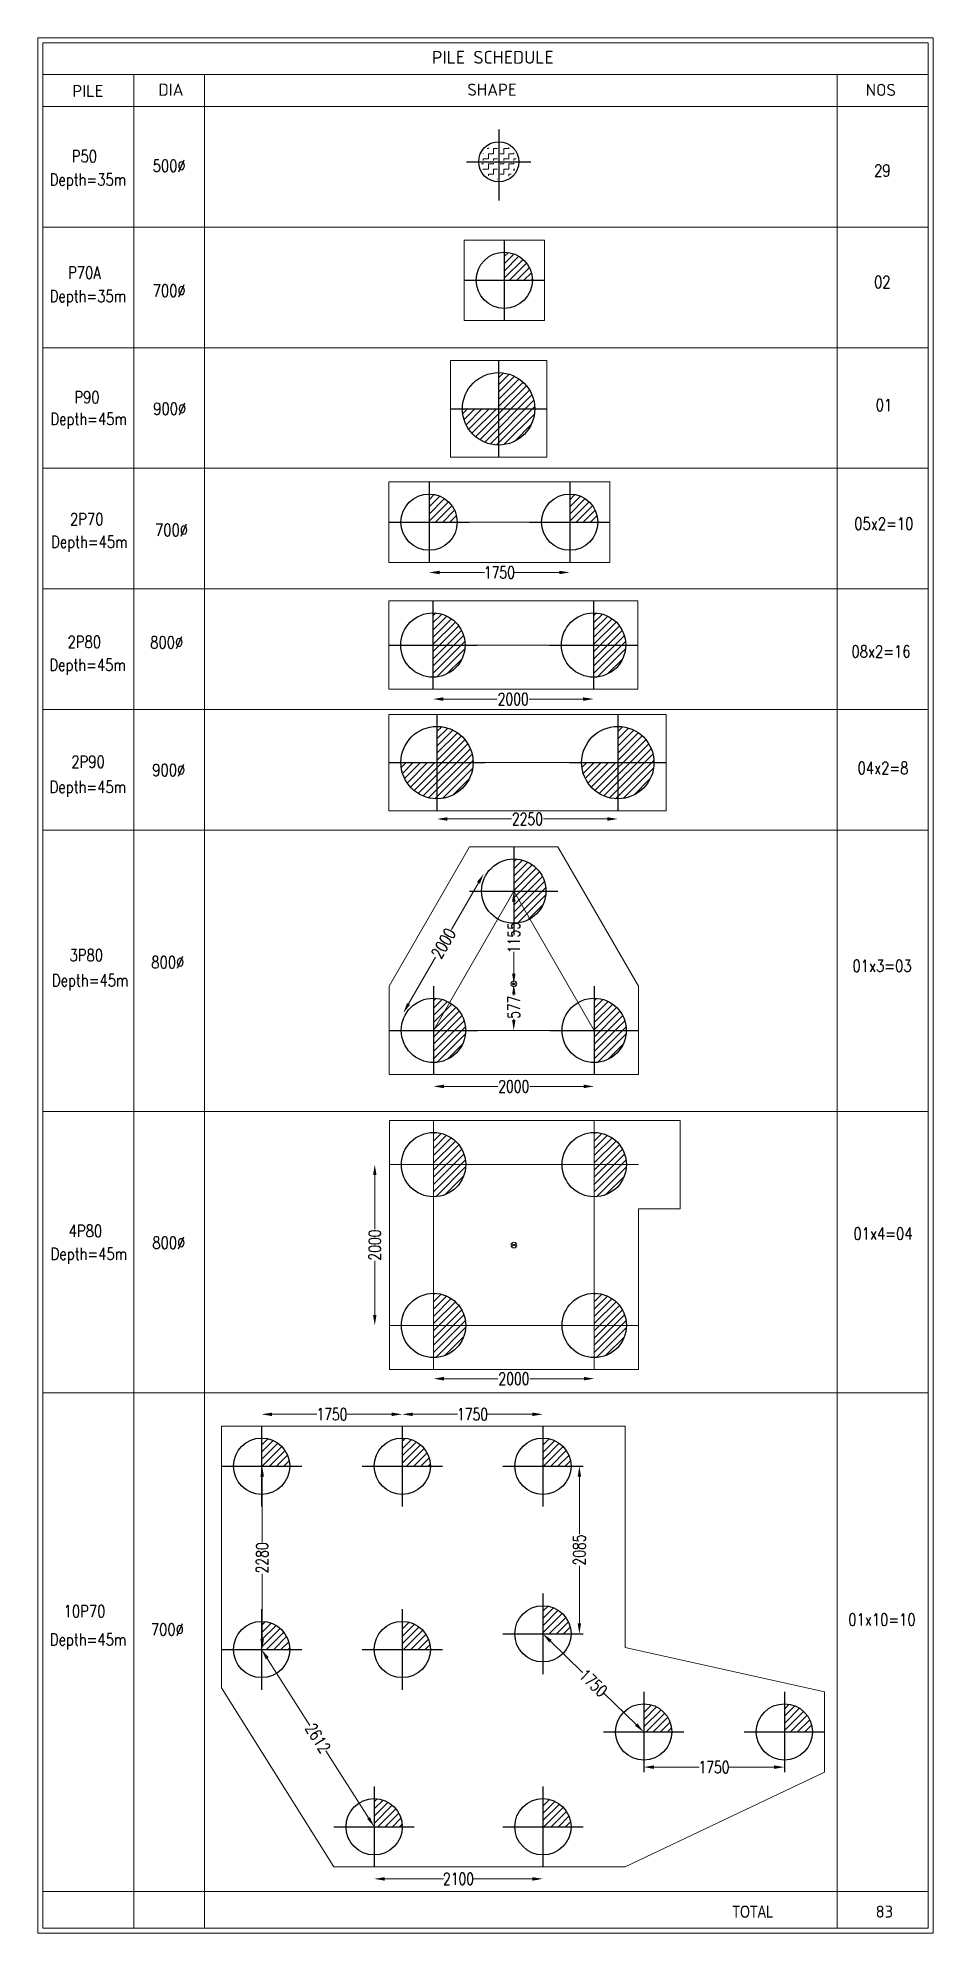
# Model space of a CAD drawing. Header units: millimetres. Extents: x -545754 to 527377, y 134623 to 1871324.
# Drawn here: x 516237 to 527377, y 193131 to 216706 of the extents above; entities that cross this region are included whole.
import ezdxf

# ---------------------------------------------------------------- set-up
doc = ezdxf.new("R2010")
doc.units = ezdxf.units.MM
doc.header["$PDMODE"] = 35
doc.layers.get('Defpoints').update_dxf_attribs({"color": 252})
for name, color, linetype, lineweight in [('Geo pile', 2, 'Continuous', 30), ('Geo pile c-c L', 154, 'Continuous', 0), ('Geo Pile Hatch', 54, 'Continuous', 13), ('Geo Pilecap-L', 154, 'Continuous', 0), ('Geo-pile', 2, 'Continuous', 30), ('Geo-Pile Hatch', 54, 'Continuous', 13), ('Geo-Section Line', 84, 'Continuous', 13)]:
    doc.layers.add(name, color=color, linetype=linetype, lineweight=lineweight)
doc.layers.add('Geo Pile Txt', color=7, linetype='Continuous')
doc.styles.add('AA-02 simplex', font='simplex.shx', dxfattribs={"width": 0.8})
doc.styles.add('Geo T Arial', font='arial.ttf', dxfattribs={"width": 0.75})
doc.styles.add('Geo T TIMES NEW ROMAN', font='times.ttf')
doc.styles.add('ISCOPEUR', font='isocpeur.ttf')
doc.styles.add('simplex', font='simplex.shx', dxfattribs={"width": 0.75})
doc.dimstyles.new('Geo1-50 @ BEAM-NAME', dxfattribs={"dimtxt": 150, "dimasz": 130, "dimexe": 0.11, "dimexo": 0.2, "dimgap": 0.1, "dimtad": 0, "dimdec": 0, "dimdsep": 46, "dimtxsty": 'simplex', "dimcen": 5, "dimdle": 11, "dimse1": 1, "dimse2": 1, "dimclrd": 256, "dimclre": 251, "dimclrt": 7, "dimadec": 0, "dimazin": 0, "dimtfac": 1, "dimtdec": 0, "dimtmove": 0, "dimatfit": 3, "dimfxl": 1, "dimlwd": 15, "dimlwe": 9, "dimarcsym": 0})
pattern_1 = [(45, (-164380.98, 30009.62), (-44.90128, 44.90128), [])]
pattern_2 = [(0, (0, 0), (63.5, 63.5), [63.5, -63.5]), (90, (63.5, 0), (-63.5, 63.5), [63.5, -63.5])]

msp = doc.modelspace()

# ---------------------------------------------------------------- texts
at = {"layer": 'Geo-Section Line', "color": 7, "ltscale": 30, "attachment_point": 5}
for s, insert, char_height, width, style in [('{\\C7;PILE SCHEDULE}', (521898.2, 216464.8), 160, 1713.028, 'ISCOPEUR'), ('{\\C7;PILE}', (516859, 216046.3), 150, 1016.378, 'ISCOPEUR'), ('{\\C7;DIA}', (517892.8, 216061.8), 150, 1016.378, 'ISCOPEUR'), ('{\\C7;SHAPE}', (521887.9, 216061.8), 150, 1016.378, 'ISCOPEUR'), ('{\\C7;NOS}', (526726.8, 216059.4), 150, 1016.378, 'ISCOPEUR'), ('{\\C7;P50}', (516815.7, 215234.1), 150, 1016.378, 'AA-02 simplex'), ('Depth=35m', (516859.6, 214918.3), 150, 1556.954, 'AA-02 simplex'), ('{\\C7;500%%C}', (517871, 215115.3), 150, 1016.378, 'AA-02 simplex'), ('29', (526745.4, 215055.4), 150, 1016.378, 'AA-02 simplex'), ('P70A', (516815.7, 213785.5), 150, 1016.378, 'AA-02 simplex'), ('700%%C', (517871, 213562.2), 150, 1016.378, 'AA-02 simplex'), ('02', (526745.4, 213669.4), 150, 1016.378, 'AA-02 simplex'), ('Depth=35m', (516859.6, 213469.7), 150, 1556.954, 'AA-02 simplex'), ('P90', (516848.1, 212235.9), 150, 1016.378, 'AA-02 simplex'), ('01', (526765.9, 212138.9), 150, 1016.378, 'AA-02 simplex'), ('Depth=45m', (516868.8, 211941.3), 150, 1556.954, 'AA-02 simplex'), ('900%%C', (517877.4, 212093.3), 150, 1016.378, 'AA-02 simplex'), ('2P70', (516845, 210719.4), 150, 1016.378, 'AA-02 simplex'), ('700%%C', (517900.4, 210584.6), 150, 1016.378, 'AA-02 simplex'), ('05x2=10', (526764, 210663.5), 150, 1016.378, 'AA-02 simplex'), ('Depth=45m', (516877, 210412.9), 150, 1556.954, 'AA-02 simplex'), ('2P80', (516815.2, 209192.5), 150, 1016.378, 'AA-02 simplex'), ('800%%C', (517840, 209186.2), 150, 1016.378, 'AA-02 simplex'), ('08x2=16', (526728.8, 209073.3), 150, 1016.378, 'AA-02 simplex'), ('Depth=45m', (516855.6, 208883.2), 150, 1556.954, 'AA-02 simplex'), ('2P90', (516861.3, 207701.8), 150, 1016.378, 'AA-02 simplex'), ('04x2=8', (526753.6, 207624.2), 150, 1016.378, 'AA-02 simplex'), ('Depth=45m', (516858.9, 207363.7), 150, 1556.954, 'AA-02 simplex'), ('900%%C', (517865.8, 207598.8), 150, 1016.378, 'AA-02 simplex'), ('3P80', (516839.3, 205296), 150, 1016.378, 'AA-02 simplex'), ('800%%C', (517853.8, 205208.2), 150, 1016.378, 'AA-02 simplex'), ('01x3=03', (526742.1, 205163.5), 150, 1016.378, 'AA-02 simplex'), ('Depth=45m', (516887.4, 204958.3), 150, 1556.954, 'AA-02 simplex'), ('4P80', (516828.9, 201865.4), 150, 1016.378, 'AA-02 simplex'), ('01x4=04', (526754.1, 201832.2), 150, 1016.378, 'AA-02 simplex'), ('Depth=45m', (516871.5, 201556.4), 150, 1556.954, 'AA-02 simplex'), ('800%%C', (517866.6, 201719.3), 150, 1016.378, 'AA-02 simplex'), ('10P70', (516817.2, 197134.8), 150, 1016.378, 'AA-02 simplex'), ('01x10=10', (526740.9, 197031.3), 150, 1016.378, 'AA-02 simplex'), ('Depth=45m', (516862, 196759), 150, 1556.954, 'AA-02 simplex'), ('700%%C', (517848, 196908), 150, 1016.378, 'AA-02 simplex'), ('83', (526770.7, 193398.5), 150, 1016.378, 'ISCOPEUR')]:
    msp.add_mtext(s, dxfattribs=dict(at, insert=insert, char_height=char_height, width=width, style=style))
at = {"layer": 'Geo-Section Line', "ltscale": 30, "insert": (525132.5, 193396.5), "char_height": 150, "width": 7605.469, "attachment_point": 5, "style": 'Geo T Arial'}
msp.add_mtext('{\\C7;TOTAL}', dxfattribs=at)

# ---------------------------------------------------------------- blocks, each defined once
blk = doc.blocks.new('A$C57e47940')
at = {"layer": 'Geo Pile Hatch'}
h = blk.add_hatch(dxfattribs=at)
h.set_pattern_fill('ANSI31', color=256, scale=20)
h.set_pattern_definition([(45, (-164380.98, 30009.62), (-44.90128, 44.90128), [])])
edge = h.paths.add_edge_path()
edge.add_arc((0, 0), 350, 0, 90)
edge.add_line((0, 350), (0, 0))
edge.add_line((0, 0), (350, 0))
at = {"layer": 'Geo pile'}
for p, q in [((0, 500), (0, -500)), ((-500, 0), (500, 0))]:
    blk.add_line(p, q, dxfattribs=at)
blk.add_circle((0, 0), 350, dxfattribs=at)
blk = doc.blocks.new('A$Ca9c2b0f5')
at = {"layer": 'Geo pile c-c L'}
blk.add_lwpolyline([(5025, -2755), (5025, 0), (0, 0), (0, -3255), (1400, -5485), (5025, -5485), (7505, -4305), (7505, -3305)], close=True, dxfattribs=at)
for p in [(500, -500), (2250, -500), (4000, -500), (4000, -2585), (500, -2780), (2250, -2780), (5255, -3805), (7005, -3805), (1900, -4985), (4000, -4985)]:
    blk.add_blockref('A$C57e47940', p)
blk = doc.blocks.new('*D268')
at = {"linetype": 'Continuous', "lineweight": 15, "transparency": 16777216}
for p, q in [((519151, 199585), (519709, 199585)), ((520641, 199585), (520084, 199585))]:
    blk.add_line(p, q, dxfattribs=at)
at = {"transparency": 16777216}
for points in [[(519151, 199606), (519151, 199563), (519021, 199585)], [(520641, 199606), (520641, 199563), (520771, 199585)]]:
    blk.add_solid(points, dxfattribs=at)
at = {"layer": 'Defpoints', "color": 0, "transparency": 16777216}
for p in [(520771, 199585), (519021, 199439), (520771, 199439)]:
    blk.add_point(p, dxfattribs=at)
at = {"color": 7, "transparency": 16777216, "insert": (519896, 199585), "char_height": 150, "attachment_point": 5, "style": 'simplex'}
blk.add_mtext('1750', dxfattribs=at)
blk = doc.blocks.new('*D269')
at = {"linetype": 'Continuous', "lineweight": 15, "transparency": 16777216}
for p, q in [((520901, 199585), (521459, 199585)), ((522391, 199585), (521834, 199585))]:
    blk.add_line(p, q, dxfattribs=at)
at = {"transparency": 16777216}
for points in [[(520901, 199606), (520901, 199563), (520771, 199585)], [(522391, 199606), (522391, 199563), (522521, 199585)]]:
    blk.add_solid(points, dxfattribs=at)
at = {"layer": 'Defpoints', "color": 0, "transparency": 16777216}
for p in [(522521, 199585), (520771, 199439), (522521, 199439)]:
    blk.add_point(p, dxfattribs=at)
at = {"color": 7, "transparency": 16777216, "insert": (521646, 199585), "char_height": 150, "attachment_point": 5, "style": 'simplex'}
blk.add_mtext('1750', dxfattribs=at)
blk = doc.blocks.new('*D265')
at = {"linetype": 'Continuous', "lineweight": 15, "transparency": 16777216}
for p, q in [((519028, 198809), (519028, 197997)), ((519028, 196789), (519028, 197601))]:
    blk.add_line(p, q, dxfattribs=at)
at = {"transparency": 16777216}
for points in [[(519006, 198809), (519050, 198809), (519028, 198939)], [(519006, 196789), (519050, 196789), (519028, 196659)]]:
    blk.add_solid(points, dxfattribs=at)
at = {"layer": 'Defpoints', "color": 0, "transparency": 16777216}
for p in [(519252, 198939), (519028, 196659), (519252, 196659)]:
    blk.add_point(p, dxfattribs=at)
at = {"color": 7, "transparency": 16777216, "insert": (519028, 197799), "char_height": 150, "attachment_point": 5, "rotation": 90, "style": 'simplex'}
blk.add_mtext('2280', dxfattribs=at)
blk = doc.blocks.new('*D270')
at = {"linetype": 'Continuous', "lineweight": 15, "transparency": 16777216}
for p, q in [((519091, 196549), (519621, 195715)), ((520352, 194564), (519822, 195398))]:
    blk.add_line(p, q, dxfattribs=at)
at = {"transparency": 16777216}
for points in [[(519109, 196561), (519073, 196538), (519021, 196659)], [(520370, 194575), (520334, 194552), (520422, 194454)]]:
    blk.add_solid(points, dxfattribs=at)
at = {"layer": 'Defpoints', "color": 0, "transparency": 16777216}
for p in [(519021, 196659), (520422, 194454), (520422, 194454)]:
    blk.add_point(p, dxfattribs=at)
at = {"color": 7, "transparency": 16777216, "insert": (519721, 195557), "char_height": 150, "attachment_point": 5, "rotation": 302.4202, "style": 'simplex'}
blk.add_mtext('2612', dxfattribs=at)
blk = doc.blocks.new('*D271')
at = {"linetype": 'Continuous', "lineweight": 15, "transparency": 16777216}
for p, q in [((520552, 193806), (521284, 193806)), ((522391, 193806), (521659, 193806))]:
    blk.add_line(p, q, dxfattribs=at)
at = {"transparency": 16777216}
for points in [[(520552, 193827), (520552, 193784), (520422, 193806)], [(522391, 193827), (522391, 193784), (522521, 193806)]]:
    blk.add_solid(points, dxfattribs=at)
at = {"layer": 'Defpoints', "color": 0, "transparency": 16777216}
for p in [(520422, 193954), (522521, 193954), (522521, 193806)]:
    blk.add_point(p, dxfattribs=at)
at = {"color": 7, "transparency": 16777216, "insert": (521471, 193806), "char_height": 150, "attachment_point": 5, "style": 'simplex'}
blk.add_mtext('2100', dxfattribs=at)
blk = doc.blocks.new('*D272')
at = {"linetype": 'Continuous', "lineweight": 15, "transparency": 16777216}
for p, q in [((522614, 196763), (523014, 196375)), ((523683, 195725), (523283, 196113))]:
    blk.add_line(p, q, dxfattribs=at)
at = {"transparency": 16777216}
for points in [[(522630, 196779), (522599, 196748), (522521, 196854)], [(523698, 195740), (523668, 195709), (523776, 195634)]]:
    blk.add_solid(points, dxfattribs=at)
at = {"layer": 'Defpoints', "color": 0, "transparency": 16777216}
for p in [(522521, 196854), (522521, 196854), (523776, 195634)]:
    blk.add_point(p, dxfattribs=at)
at = {"color": 7, "transparency": 16777216, "insert": (523149, 196244), "char_height": 150, "attachment_point": 5, "rotation": 315.8102, "style": 'simplex'}
blk.add_mtext('1750', dxfattribs=at)
blk = doc.blocks.new('*D266')
at = {"linetype": 'Continuous', "lineweight": 15, "transparency": 16777216}
for p, q in [((523906, 195196), (524464, 195196)), ((525396, 195196), (524839, 195196))]:
    blk.add_line(p, q, dxfattribs=at)
at = {"transparency": 16777216}
for points in [[(523906, 195218), (523906, 195174), (523776, 195196)], [(525396, 195218), (525396, 195174), (525526, 195196)]]:
    blk.add_solid(points, dxfattribs=at)
at = {"layer": 'Defpoints', "color": 0, "transparency": 16777216}
for p in [(523776, 195196), (525526, 195196), (525526, 195196)]:
    blk.add_point(p, dxfattribs=at)
at = {"color": 7, "transparency": 16777216, "insert": (524651, 195196), "char_height": 150, "attachment_point": 5, "style": 'simplex'}
blk.add_mtext('1750', dxfattribs=at)
blk = doc.blocks.new('*D267')
at = {"linetype": 'Continuous', "lineweight": 15, "transparency": 16777216}
for p, q in [((522975, 198809), (522975, 198095)), ((522975, 196984), (522975, 197698))]:
    blk.add_line(p, q, dxfattribs=at)
at = {"transparency": 16777216}
for points in [[(522954, 198809), (522997, 198809), (522975, 198939)], [(522954, 196984), (522997, 196984), (522975, 196854)]]:
    blk.add_solid(points, dxfattribs=at)
at = {"layer": 'Defpoints', "color": 0, "transparency": 16777216}
for p in [(522975, 198939), (522975, 196854), (522975, 196854)]:
    blk.add_point(p, dxfattribs=at)
at = {"color": 7, "transparency": 16777216, "insert": (522975, 197897), "char_height": 150, "attachment_point": 5, "rotation": 90, "style": 'simplex'}
blk.add_mtext('2085', dxfattribs=at)
blk = doc.blocks.new('*D273')
at = {"linetype": 'Continuous', "lineweight": 15, "transparency": 16777216}
for p, q in [((520429, 202560), (520429, 201889)), ((520429, 200820), (520429, 201492))]:
    blk.add_line(p, q, dxfattribs=at)
at = {"transparency": 16777216}
for points in [[(520408, 202560), (520451, 202560), (520429, 202690)], [(520408, 200820), (520451, 200820), (520429, 200690)]]:
    blk.add_solid(points, dxfattribs=at)
at = {"layer": 'Defpoints', "color": 0, "transparency": 16777216}
for p in [(520611, 202690), (520429, 200690), (520611, 200690)]:
    blk.add_point(p, dxfattribs=at)
at = {"color": 7, "transparency": 16777216, "insert": (520429, 201690), "char_height": 150, "attachment_point": 5, "rotation": 90, "style": 'simplex'}
blk.add_mtext('2000', dxfattribs=at)
blk = doc.blocks.new('*D274')
at = {"linetype": 'Continuous', "lineweight": 15, "transparency": 16777216}
for p, q in [((521291, 200028), (521962, 200028)), ((523031, 200028), (522359, 200028))]:
    blk.add_line(p, q, dxfattribs=at)
at = {"transparency": 16777216}
for points in [[(521291, 200050), (521291, 200006), (521161, 200028)], [(523031, 200050), (523031, 200006), (523161, 200028)]]:
    blk.add_solid(points, dxfattribs=at)
at = {"layer": 'Defpoints', "color": 0, "transparency": 16777216}
for p in [(521161, 200140), (523161, 200140), (523161, 200028)]:
    blk.add_point(p, dxfattribs=at)
at = {"color": 7, "transparency": 16777216, "insert": (522161, 200028), "char_height": 150, "attachment_point": 5, "style": 'simplex'}
blk.add_mtext('2000', dxfattribs=at)
blk = doc.blocks.new('4P801')
at = {"layer": 'Geo Pile Hatch'}
h = blk.add_hatch(dxfattribs=at)
h.set_pattern_fill('ANSI31', color=256, scale=20)
h.set_pattern_definition([(45, (-165380.98, 31009.62), (-44.90128, 44.90128), [])])
h.paths.add_polyline_path([(-1000, 1400), (-1000, 1000), (-600, 1000, 0.414214)])
h.paths.add_polyline_path([(-600, 1000), (-1000, 1000), (-1000, 600, 0.414214)])
h = blk.add_hatch(dxfattribs=at)
h.set_pattern_fill('ANSI31', color=256, scale=20)
h.set_pattern_definition([(45, (-163380.98, 31009.62), (-44.90128, 44.90128), [])])
h.paths.add_polyline_path([(1000, 1400), (1000, 1000), (1400, 1000, 0.414214)])
h.paths.add_polyline_path([(1400, 1000), (1000, 1000), (1000, 600, 0.414214)])
h = blk.add_hatch(dxfattribs=at)
h.set_pattern_fill('ANSI31', color=256, scale=20)
h.set_pattern_definition([(45, (-165380.98, 29009.62), (-44.90128, 44.90128), [])])
h.paths.add_polyline_path([(-1000, -600), (-1000, -1000), (-600, -1000, 0.414214)])
h.paths.add_polyline_path([(-600, -1000), (-1000, -1000), (-1000, -1400, 0.414214)])
h = blk.add_hatch(dxfattribs=at)
h.set_pattern_fill('ANSI31', color=256, scale=20)
h.set_pattern_definition([(45, (-163380.98, 29009.62), (-44.90128, 44.90128), [])])
h.paths.add_polyline_path([(1000, -600), (1000, -1000), (1400, -1000, 0.414214)])
h.paths.add_polyline_path([(1400, -1000), (1000, -1000), (1000, -1400, 0.414214)])
at = {"layer": 'Geo pile', "color": 250, "lineweight": 0, "ltscale": 25}
for p, q in [((-31, -18), (31, 18)), ((31, -18), (-31, 18))]:
    blk.add_line(p, q, dxfattribs=at)
at = {"layer": 'Geo pile'}
for centre in [(-1000, 1000), (1000, 1000), (-1000, -1000), (1000, -1000)]:
    blk.add_circle(centre, 400, dxfattribs=at)
at = {"layer": 'Geo pile', "color": 250, "lineweight": 0, "ltscale": 25}
blk.add_circle((0, 0), 35.8, dxfattribs=at)
at = {"layer": 'Geo Pile Hatch'}
for p, q in [((-1000, 1550), (-1000, 450)), ((1000, 1550), (1000, 450)), ((-1550, 1000), (-450, 1000)), ((450, 1000), (1550, 1000)), ((-1000, -450), (-1000, -1550)), ((1000, -450), (1000, -1550)), ((-1550, -1000), (-450, -1000)), ((450, -1000), (1550, -1000))]:
    blk.add_line(p, q, dxfattribs=at)
blk.add_lwpolyline([(-1000, -1000), (-1000, 1000), (1000, 1000), (1000, -1000), (-1000, -1000)], dxfattribs=at)
at = {"layer": 'Geo Pilecap-L', "ltscale": 25}
blk.add_lwpolyline([(1550, 450), (2070, 450), (2070, 1550), (1400, 1550), (-1550, 1550), (-1550, -1550), (1550, -1550)], close=True, dxfattribs=at)
at = {"layer": 'Geo Pile Txt', "color": 7, "style": 'Geo T TIMES NEW ROMAN'}
blk.add_attdef('4P80', (1728, -1450), '', height=250, dxfattribs=at)
blk = doc.blocks.new('*U201')
at = {"layer": 'Geo Pile Hatch'}
h = blk.add_hatch(dxfattribs=at)
h.set_pattern_fill('ANSI31', color=256, scale=20)
h.set_pattern_definition([(45, (-164380.98, 31164.32), (-44.90128, 44.90128), [])])
h.paths.add_polyline_path([(0, 1555), (0, 1155), (400, 1155, 0.414214)])
h.paths.add_polyline_path([(400, 1155), (0, 1155), (0, 755, 0.414214)])
h = blk.add_hatch(dxfattribs=at)
h.set_pattern_fill('ANSI31', color=256, scale=20)
h.set_pattern_definition([(45, (-165380.98, 29432.27), (-44.90128, 44.90128), [])])
h.paths.add_polyline_path([(-1000, -177), (-1000, -577), (-600, -577, 0.414214)])
h.paths.add_polyline_path([(-600, -577), (-1000, -577), (-1000, -977, 0.414214)])
h = blk.add_hatch(dxfattribs=at)
h.set_pattern_fill('ANSI31', color=256, scale=20)
h.set_pattern_definition([(45, (-163380.98, 29432.27), (-44.90128, 44.90128), [])])
h.paths.add_polyline_path([(1000, -177), (1000, -577), (1400, -577, 0.414214)])
h.paths.add_polyline_path([(1400, -577), (1000, -577), (1000, -977, 0.414214)])
at = {"layer": 'Geo pile'}
for p, q in [((0, 1705), (0, 605)), ((-550, 1155), (550, 1155)), ((-1000, -27), (-1000, -1127)), ((1000, -27), (1000, -1127)), ((-1550, -577), (-450, -577)), ((450, -577), (1550, -577))]:
    blk.add_line(p, q, dxfattribs=at)
at = {"layer": 'Geo pile', "color": 250, "lineweight": 0, "ltscale": 25}
for p, q in [((-31, -18), (31, 18)), ((31, -18), (-31, 18))]:
    blk.add_line(p, q, dxfattribs=at)
at = {"layer": 'Geo pile'}
for centre in [(0, 1155), (-1000, -577), (1000, -577)]:
    blk.add_circle(centre, 400, dxfattribs=at)
at = {"layer": 'Geo pile', "color": 250, "lineweight": 0, "ltscale": 25}
blk.add_circle((0, 0), 35.8, dxfattribs=at)
at = {"layer": 'Geo pile c-c L'}
blk.add_lwpolyline([(-1000, -577), (0, 1155), (1000, -577), (-1000, -577)], dxfattribs=at)
at = {"layer": 'Geo Pilecap-L', "ltscale": 25}
blk.add_lwpolyline([(1550, -27), (550, 1705), (-550, 1705), (-1550, -27), (-1550, -1127), (1550, -1127)], close=True, dxfattribs=at)
at = {"layer": 'Geo Pile Txt', "color": 7, "style": 'Geo T TIMES NEW ROMAN'}
blk.add_attdef('3P80', (1728, -1490), '', height=250, dxfattribs=at)
blk = doc.blocks.new('*D275')
at = {"linetype": 'Continuous', "lineweight": 15, "transparency": 16777216}
for p, q in [((521720, 206196), (521384, 205615)), ((520850, 204690), (521185, 205271))]:
    blk.add_line(p, q, dxfattribs=at)
at = {"transparency": 16777216}
for points in [[(521701, 206207), (521738, 206186), (521785, 206309)], [(520831, 204700), (520868, 204679), (520785, 204577)]]:
    blk.add_solid(points, dxfattribs=at)
at = {"layer": 'Defpoints', "color": 0, "transparency": 16777216}
for p in [(522159, 206093), (520785, 204577), (521159, 204361)]:
    blk.add_point(p, dxfattribs=at)
at = {"color": 7, "transparency": 16777216, "insert": (521285, 205443), "char_height": 150, "attachment_point": 5, "rotation": 60, "style": 'simplex'}
blk.add_mtext('2000', dxfattribs=at)
blk = doc.blocks.new('*D276')
at = {"linetype": 'Continuous', "lineweight": 15, "transparency": 16777216}
for p, q in [((521289, 203664), (521961, 203664)), ((523029, 203664), (522358, 203664))]:
    blk.add_line(p, q, dxfattribs=at)
at = {"transparency": 16777216}
for points in [[(521289, 203685), (521289, 203642), (521159, 203664)], [(523029, 203685), (523029, 203642), (523159, 203664)]]:
    blk.add_solid(points, dxfattribs=at)
at = {"layer": 'Defpoints', "color": 0, "transparency": 16777216}
for p in [(521159, 203936), (523159, 203936), (523159, 203664)]:
    blk.add_point(p, dxfattribs=at)
at = {"color": 7, "transparency": 16777216, "insert": (522159, 203664), "char_height": 150, "attachment_point": 5, "style": 'simplex'}
blk.add_mtext('2000', dxfattribs=at)
blk = doc.blocks.new('*D277')
at = {"linetype": 'Continuous', "lineweight": 15, "transparency": 16777216}
for p, q in [((522159, 204808), (522159, 204794)), ((522159, 204491), (522159, 204504))]:
    blk.add_line(p, q, dxfattribs=at)
at = {"transparency": 16777216}
for points in [[(522138, 204808), (522181, 204808), (522159, 204938)], [(522138, 204491), (522181, 204491), (522159, 204361)]]:
    blk.add_solid(points, dxfattribs=at)
at = {"layer": 'Defpoints', "color": 0, "transparency": 16777216}
for p in [(522159, 204938), (522159, 204361), (522159, 204361)]:
    blk.add_point(p, dxfattribs=at)
at = {"color": 7, "transparency": 16777216, "insert": (522159, 204649), "char_height": 150, "attachment_point": 5, "rotation": 90, "style": 'simplex'}
blk.add_mtext('577', dxfattribs=at)
blk = doc.blocks.new('*D278')
at = {"linetype": 'Continuous', "lineweight": 15, "transparency": 16777216}
for p, q in [((522159, 205963), (522159, 205692)), ((522159, 205068), (522159, 205338))]:
    blk.add_line(p, q, dxfattribs=at)
at = {"transparency": 16777216}
for points in [[(522138, 205963), (522181, 205963), (522159, 206093)], [(522138, 205068), (522181, 205068), (522159, 204938)]]:
    blk.add_solid(points, dxfattribs=at)
at = {"layer": 'Defpoints', "color": 0, "transparency": 16777216}
for p in [(522159, 206093), (522159, 206093), (522159, 204938)]:
    blk.add_point(p, dxfattribs=at)
at = {"color": 7, "transparency": 16777216, "insert": (522159, 205515), "char_height": 150, "attachment_point": 5, "rotation": 90, "style": 'simplex'}
blk.add_mtext('1155', dxfattribs=at)
blk = doc.blocks.new('*U54')
at = {"layer": 'Geo Pile Hatch'}
h = blk.add_hatch(dxfattribs=at)
h.set_pattern_fill('ANSI31', color=256, scale=20)
h.set_pattern_definition([(45, (-165505.98, 30009.62), (-44.90128, 44.90128), [])])
edge = h.paths.add_edge_path()
edge.add_line((-1125, 450), (-1125, 0))
edge.add_line((-1125, 0), (-675, 0))
edge.add_arc((-1125, 0), 450, 0, 90)
edge = h.paths.add_edge_path()
edge.add_line((-675, 0), (-1125, 0))
edge.add_line((-1125, 0), (-1575, 0))
edge.add_arc((-1125, 0), 450, 180, 270)
edge.add_arc((-1126, 1), 451, 270.1029, 359.8971)
h = blk.add_hatch(dxfattribs=at)
h.set_pattern_fill('ANSI31', color=256, scale=20)
h.set_pattern_definition([(45, (-163255.98, 30009.62), (-44.90128, 44.90128), [])])
edge = h.paths.add_edge_path()
edge.add_line((1125, 450), (1125, 0))
edge.add_line((1125, 0), (1575, 0))
edge.add_arc((1125, 0), 450, 0, 90)
edge = h.paths.add_edge_path()
edge.add_line((1575, 0), (1125, 0))
edge.add_line((1125, 0), (675, 0))
edge.add_arc((1125, 0), 450, 180, 270)
edge.add_arc((1124, 1), 451, 270.1029, 359.8971)
at = {"layer": 'Geo pile'}
for p, q in [((-1125, 600), (-1125, -600)), ((1125, 600), (1125, -600)), ((-1725, 0), (-525, 0)), ((525, 0), (1725, 0))]:
    blk.add_line(p, q, dxfattribs=at)
for centre in [(-1125, 0), (1125, 0)]:
    blk.add_circle(centre, 450, dxfattribs=at)
at = {"layer": 'Geo pile c-c L'}
blk.add_line((-1125, 0), (1125, 0), dxfattribs=at)
at = {"layer": 'Geo Pilecap-L', "ltscale": 25}
blk.add_lwpolyline([(-1725, -600), (1725, -600), (1725, 600), (-1725, 600)], close=True, dxfattribs=at)
at = {"layer": 'Geo Pile Txt', "color": 7, "style": 'Geo T TIMES NEW ROMAN'}
blk.add_attdef('2P90', (1941, -450), '', height=250, dxfattribs=at)
blk = doc.blocks.new('*D279')
at = {"linetype": 'Continuous', "lineweight": 15, "transparency": 16777216}
for p, q in [((521334, 206990), (522130, 206990)), ((523324, 206990), (522527, 206990))]:
    blk.add_line(p, q, dxfattribs=at)
at = {"transparency": 16777216}
for points in [[(521334, 207012), (521334, 206968), (521204, 206990)], [(523324, 207012), (523324, 206968), (523454, 206990)]]:
    blk.add_solid(points, dxfattribs=at)
at = {"layer": 'Defpoints', "color": 0, "transparency": 16777216}
for p in [(521204, 207277), (523454, 207277), (523454, 206990)]:
    blk.add_point(p, dxfattribs=at)
at = {"color": 7, "transparency": 16777216, "insert": (522329, 206990), "char_height": 150, "attachment_point": 5, "style": 'simplex'}
blk.add_mtext('2250', dxfattribs=at)
blk = doc.blocks.new('*U53')
at = {"layer": 'Geo Pile Hatch'}
h = blk.add_hatch(dxfattribs=at)
h.set_pattern_fill('ANSI31', color=256, scale=20)
h.set_pattern_definition([(45, (-165380.98, 30009.62), (-44.90128, 44.90128), [])])
h.paths.add_polyline_path([(-1000, 400), (-1000, 0), (-600, 0, 0.414214)])
h.paths.add_polyline_path([(-600, 0), (-1000, 0), (-1000, -400, 0.414214)])
h = blk.add_hatch(dxfattribs=at)
h.set_pattern_fill('ANSI31', color=256, scale=20)
h.set_pattern_definition([(45, (-163380.98, 30009.62), (-44.90128, 44.90128), [])])
h.paths.add_polyline_path([(1000, 400), (1000, 0), (1400, 0, 0.414214)])
h.paths.add_polyline_path([(1400, 0), (1000, 0), (1000, -400, 0.414214)])
at = {"layer": 'Geo pile'}
for p, q in [((-1000, 550), (-1000, -550)), ((1000, 550), (1000, -550)), ((-1550, 0), (-450, 0)), ((450, 0), (1550, 0))]:
    blk.add_line(p, q, dxfattribs=at)
for centre in [(-1000, 0), (1000, 0)]:
    blk.add_circle(centre, 400, dxfattribs=at)
at = {"layer": 'Geo pile c-c L'}
blk.add_line((-1000, 0), (1000, 0), dxfattribs=at)
at = {"layer": 'Geo Pilecap-L', "ltscale": 25}
blk.add_lwpolyline([(1550, 550), (-1550, 550), (-1550, -550), (1550, -550)], close=True, dxfattribs=at)
at = {"layer": 'Geo Pile Txt', "color": 7, "style": 'Geo T TIMES NEW ROMAN'}
blk.add_attdef('2P80', (1728, -450), '', height=250, dxfattribs=at)
blk = doc.blocks.new('*D280')
at = {"linetype": 'Continuous', "lineweight": 15, "transparency": 16777216}
for p, q in [((521282, 208482), (521954, 208482)), ((523022, 208482), (522351, 208482))]:
    blk.add_line(p, q, dxfattribs=at)
at = {"transparency": 16777216}
for points in [[(521282, 208503), (521282, 208460), (521152, 208482)], [(523022, 208503), (523022, 208460), (523152, 208482)]]:
    blk.add_solid(points, dxfattribs=at)
at = {"layer": 'Defpoints', "color": 0, "transparency": 16777216}
for p in [(521152, 208604), (523152, 208604), (523152, 208482)]:
    blk.add_point(p, dxfattribs=at)
at = {"color": 7, "transparency": 16777216, "insert": (522152, 208482), "char_height": 150, "attachment_point": 5, "style": 'simplex'}
blk.add_mtext('2000', dxfattribs=at)
blk = doc.blocks.new('*U51')
at = {"layer": 'Geo Pile Hatch'}
h = blk.add_hatch(dxfattribs=at)
h.set_pattern_fill('ANSI31', color=256, scale=20)
h.set_pattern_definition([(45, (-165255.98, 30009.62), (-44.90128, 44.90128), [])])
edge = h.paths.add_edge_path()
edge.add_arc((-875, 0), 350, 0, 90)
edge.add_line((-875, 350), (-875, 0))
edge.add_line((-875, 0), (-525, 0))
h = blk.add_hatch(dxfattribs=at)
h.set_pattern_fill('ANSI31', color=256, scale=20)
h.set_pattern_definition([(45, (-163505.98, 30009.62), (-44.90128, 44.90128), [])])
edge = h.paths.add_edge_path()
edge.add_arc((875, 0), 350, 0, 90)
edge.add_line((875, 350), (875, 0))
edge.add_line((875, 0), (1225, 0))
at = {"layer": 'Geo pile'}
for p, q in [((-875, 500), (-875, -500)), ((875, 500), (875, -500)), ((-1375, 0), (-375, 0)), ((375, 0), (1375, 0))]:
    blk.add_line(p, q, dxfattribs=at)
for centre in [(-875, 0), (875, 0)]:
    blk.add_circle(centre, 350, dxfattribs=at)
at = {"layer": 'Geo pile c-c L'}
blk.add_line((-875, 0), (875, 0), dxfattribs=at)
at = {"layer": 'Geo Pilecap-L', "ltscale": 25}
blk.add_lwpolyline([(1375, 500), (-1375, 500), (-1375, -500), (1375, -500)], close=True, dxfattribs=at)
at = {"layer": 'Geo Pile Txt', "color": 7, "style": 'Geo T TIMES NEW ROMAN'}
blk.add_attdef('2P70', (1536, -450), '', height=250, dxfattribs=at)
blk = doc.blocks.new('*D281')
at = {"linetype": 'Continuous', "lineweight": 15, "transparency": 16777216}
for p, q in [((521235, 210057), (521793, 210057)), ((522725, 210057), (522168, 210057))]:
    blk.add_line(p, q, dxfattribs=at)
at = {"transparency": 16777216}
for points in [[(521235, 210078), (521235, 210035), (521105, 210057)], [(522725, 210078), (522725, 210035), (522855, 210057)]]:
    blk.add_solid(points, dxfattribs=at)
at = {"layer": 'Defpoints', "color": 0, "transparency": 16777216}
for p in [(521105, 210136), (522855, 210136), (522855, 210057)]:
    blk.add_point(p, dxfattribs=at)
at = {"color": 7, "transparency": 16777216, "insert": (521980, 210057), "char_height": 150, "attachment_point": 5, "style": 'simplex'}
blk.add_mtext('1750', dxfattribs=at)
blk = doc.blocks.new('*U55')
at = {"layer": 'Geo Pile Hatch'}
h = blk.add_hatch(dxfattribs=at)
h.set_pattern_fill('ANSI31', color=256, scale=20)
h.set_pattern_definition(pattern_1)
edge = h.paths.add_edge_path()
edge.add_line((0, 450), (0, 0))
edge.add_line((0, 0), (450, 0))
edge.add_arc((0, 0), 450, 0, 90)
edge = h.paths.add_edge_path()
edge.add_line((450, 0), (0, 0))
edge.add_line((0, 0), (-450, 0))
edge.add_arc((0, 0), 450, 180, 270)
edge.add_arc((-1, 1), 451, 270.1029, 359.8971)
at = {"layer": 'Geo pile'}
for p, q in [((0, 600), (0, -600)), ((-600, 0), (600, 0))]:
    blk.add_line(p, q, dxfattribs=at)
blk.add_circle((0, 0), 450, dxfattribs=at)
at = {"layer": 'Geo Pilecap-L', "color": 156, "linetype": 'Continuous', "lineweight": 0, "ltscale": 25}
for p, q in [((0, -600), (0, 600)), ((-600, 0), (600, 0))]:
    blk.add_line(p, q, dxfattribs=at)
at = {"layer": 'Geo Pilecap-L', "ltscale": 25}
blk.add_lwpolyline([(-600, -600), (600, -600), (600, 600), (-600, 600)], close=True, dxfattribs=at)
at = {"layer": 'Geo Pilecap-L', "lineweight": 18}
for points in [[(-600, 100), (-600, 600), (600, 600), (600, 100)], [(-600, -100), (-600, -600), (600, -600), (600, -100)]]:
    blk.add_lwpolyline(points, dxfattribs=at)
at = {"layer": 'Geo Pile Txt', "color": 7, "style": 'Geo T TIMES NEW ROMAN'}
blk.add_attdef('P90', (520, -450), '', height=250, dxfattribs=at)
blk = doc.blocks.new('A$C0be83e13')
at = {"layer": 'Geo-Pile Hatch'}
h = blk.add_hatch(dxfattribs=at)
h.set_pattern_fill('ZIGZAG', color=256, scale=20)
h.set_pattern_definition(pattern_2)
edge = h.paths.add_edge_path()
edge.add_line((-218, 16), (-16, 16))
edge.add_line((-16, 16), (-16, 218))
edge.add_arc((0, 0), 218, 94.1485, 175.8515)
h = blk.add_hatch(dxfattribs=at)
h.set_pattern_fill('ZIGZAG', color=256, scale=20)
h.set_pattern_definition(pattern_2)
edge = h.paths.add_edge_path()
edge.add_line((16, 16), (218, 16))
edge.add_arc((0, 0), 218, 4.1485, 85.8515)
edge.add_line((16, 218), (16, 16))
h = blk.add_hatch(dxfattribs=at)
h.set_pattern_fill('ZIGZAG', color=256, scale=20)
h.set_pattern_definition(pattern_2)
edge = h.paths.add_edge_path()
edge.add_line((-16, -16), (-218, -16))
edge.add_arc((0, 0), 218, 184.1485, 265.8515)
edge.add_line((-16, -218), (-16, -16))
h = blk.add_hatch(dxfattribs=at)
h.set_pattern_fill('ZIGZAG', color=256, scale=20)
h.set_pattern_definition(pattern_2)
edge = h.paths.add_edge_path()
edge.add_line((218, -16), (16, -16))
edge.add_line((16, -16), (16, -218))
edge.add_arc((0, 0), 218, 274.1485, 355.8515)
at = {"layer": 'Geo-pile'}
for p, q in [((0, 400), (0, -480)), ((-400, 0), (400, 0))]:
    blk.add_line(p, q, dxfattribs=at)
blk.add_circle((0, 0), 250, dxfattribs=at)
blk = doc.blocks.new('*U287')
at = {"layer": 'Geo Pile Hatch'}
h = blk.add_hatch(dxfattribs=at)
h.set_pattern_fill('ANSI31', color=256, scale=20)
h.set_pattern_definition(pattern_1)
edge = h.paths.add_edge_path()
edge.add_arc((0, 0), 350, 0, 90)
edge.add_line((0, 350), (0, 0))
edge.add_line((0, 0), (350, 0))
at = {"layer": 'Geo pile'}
for p, q in [((0, 500), (0, -500)), ((-500, 0), (500, 0))]:
    blk.add_line(p, q, dxfattribs=at)
blk.add_circle((0, 0), 350, dxfattribs=at)
at = {"layer": 'Geo Pilecap-L', "color": 156, "linetype": 'Continuous', "lineweight": 0, "ltscale": 25}
for p, q in [((0, -500), (0, 500)), ((-500, 0), (500, 0))]:
    blk.add_line(p, q, dxfattribs=at)
at = {"layer": 'Geo Pilecap-L', "ltscale": 25}
blk.add_lwpolyline([(500, 500), (-500, 500), (-500, -500), (500, -500)], close=True, dxfattribs=at)
at = {"layer": 'Geo Pile Txt', "color": 7, "style": 'Geo T TIMES NEW ROMAN'}
blk.add_attdef('P70', (520, -450), '', height=250, dxfattribs=at)

# ---------------------------------------------------------------- dimensions: what is measured, and where the dimension line sits
for base, p1, p2, picture, middle in [((522855.3, 210056.5), (521105.3, 210135.8), (522855.3, 210135.8), '*D281', (521980.3, 210056.5)), ((523152.5, 208481.5), (521152.5, 208604), (523152.5, 208604), '*D280', (522152.5, 208481.5)), ((523453.5, 206990.1), (521203.5, 207277.2), (523453.5, 207277.2), '*D279', (522328.5, 206990.1)), ((523160.8, 200028), (521160.8, 200140.2), (523160.8, 200140.2), '*D274', (522160.8, 200028))]:
    dim = msp.add_linear_dim(base=base, p1=p1, p2=p2, dimstyle='Geo1-50 @ BEAM-NAME', override={"dimfxl": 2, "dimarcsym": 1})
    dim.commit()
    dim.dimension.update_dxf_attribs({"geometry": picture, "text_midpoint": middle})
for p1, p2, distance, picture, middle in [((522159.3, 206092.6), (521159.3, 204360.5), -432.8, '*D275', (521284.5, 205443)), ((521159.3, 203936.1), (523159.3, 203936.1), -272.4, '*D276', (522159.3, 203663.8))]:
    dim = msp.add_aligned_dim(p1=p1, p2=p2, distance=distance, dimstyle='Geo1-50 @ BEAM-NAME', override={"dimfxl": 2, "dimarcsym": 1})
    dim.commit()
    dim.dimension.update_dxf_attribs({"geometry": picture, "text_midpoint": middle})
for base, p1, p2, override, picture, middle in [((522159.3, 206092.6), (522159.3, 204937.9), (522159.3, 206092.6), {"dimtmove": 1, "dimfxl": 2, "dimarcsym": 1}, '*D278', (522159.3, 205515.2)), ((522159.3, 204360.5), (522159.3, 204937.9), (522159.3, 204360.5), {"dimfxl": 2, "dimarcsym": 1}, '*D277', (522159.3, 204649.2)), ((520429.4, 200690.2), (520610.8, 202690.2), (520610.8, 200690.2), {"dimfxl": 2, "dimarcsym": 1}, '*D273', (520429.4, 201690.2))]:
    dim = msp.add_linear_dim(base=base, p1=p1, p2=p2, angle=90, dimstyle='Geo1-50 @ BEAM-NAME', override=override)
    dim.commit()
    dim.dimension.update_dxf_attribs({"geometry": picture, "text_midpoint": middle})
at = {"color": 1}
for base, p1, p2, override, picture, middle in [((520771.3, 199584.8), (519021.3, 199439.1), (520771.3, 199439.1), {"dimfxl": 2, "dimarcsym": 1}, '*D268', (519896.3, 199584.8)), ((522521.3, 199584.8), (520771.3, 199439.1), (522521.3, 199439.1), {"dimtmove": 1, "dimfxl": 2, "dimarcsym": 1}, '*D269', (521646.3, 199584.8))]:
    dim = msp.add_linear_dim(base=base, p1=p1, p2=p2, dimstyle='Geo1-50 @ BEAM-NAME', override=override, dxfattribs=at)
    dim.commit()
    dim.dimension.update_dxf_attribs({"geometry": picture, "text_midpoint": middle})
for base, p1, p2, picture, middle in [((519028.1, 196659.1), (519251.9, 198939.1), (519251.9, 196659.1), '*D265', (519028.1, 197799.1)), ((522975.5, 196854.1), (522975.5, 198939.1), (522975.5, 196854.1), '*D267', (522975.5, 197896.6))]:
    dim = msp.add_linear_dim(base=base, p1=p1, p2=p2, angle=90, dimstyle='Geo1-50 @ BEAM-NAME', override={"dimfxl": 2, "dimarcsym": 1}, dxfattribs=at)
    dim.commit()
    dim.dimension.update_dxf_attribs({"geometry": picture, "text_midpoint": middle})
for p1, p2, distance, picture, middle in [((523776.3, 195634.1), (522521.3, 196854.1), 0, '*D272', (523148.8, 196244.1)), ((519021.3, 196659.1), (520421.7, 194454.1), 0, '*D270', (519721.5, 195556.6)), ((523776.3, 195196.1), (525526.3, 195196.1), 0, '*D266', (524651.3, 195196.1)), ((520421.7, 193954.1), (522521.3, 193954.1), -148.5, '*D271', (521471.5, 193805.6))]:
    dim = msp.add_aligned_dim(p1=p1, p2=p2, distance=distance, dimstyle='Geo1-50 @ BEAM-NAME', override={"dimfxl": 2, "dimarcsym": 1}, dxfattribs=at)
    dim.commit()
    dim.dimension.update_dxf_attribs({"geometry": picture, "text_midpoint": middle})

# ---------------------------------------------------------------- linework, layer by layer
at = {"layer": 'Geo-Section Line', "ltscale": 30}
for p, q in [((516296.9, 216249.1), (527317.4, 216249.1)), ((517431.9, 216249.1), (517431.9, 193191.5)), ((518309, 216249.1), (518309, 193191.5)), ((526182.4, 216249.1), (526182.4, 193191.5)), ((516296.9, 215852.1), (527317.4, 215852.1)), ((516296.9, 214352.1), (527317.4, 214352.1)), ((516296.9, 212852.1), (527317.4, 212852.1)), ((516296.9, 211352.1), (527317.4, 211352.1)), ((516296.9, 209852.1), (527317.4, 209852.1)), ((516296.9, 208352.1), (527317.4, 208352.1)), ((516296.9, 206852.1), (527317.4, 206852.1)), ((516296.9, 203352.1), (527317.4, 203352.1)), ((516296.9, 199852.1), (527317.4, 199852.1)), ((516296.9, 193649.9), (527317.4, 193649.9))]:
    msp.add_line(p, q, dxfattribs=at)
for points in [[(516236.9, 216706), (527377.4, 216706), (527377.4, 193131.5), (516236.9, 193131.5)], [(516296.9, 216646), (527317.4, 216646), (527317.4, 193191.5), (516296.9, 193191.5)]]:
    msp.add_lwpolyline(points, close=True, dxfattribs=at)

# ---------------------------------------------------------------- block references
at = {"color": 1}
for name, p in [('A$C0be83e13', (521972.5, 215164.8)), ('A$Ca9c2b0f5', (518521.3, 199439.1))]:
    msp.add_blockref(name, p, dxfattribs=at)
at = {"layer": 'Geo pile'}
for name, p in [('*U287', (522040.5, 213691.4)), ('*U55', (521970.3, 212091.9)), ('*U201', (522159.3, 204937.9))]:
    msp.add_blockref(name, p, dxfattribs=at)
at = {"layer": 'Geo-pile'}
for name, p in [('*U51', (521980.3, 210682.2)), ('*U53', (522152.5, 209154)), ('*U54', (522328.5, 207691.7)), ('4P801', (522160.8, 201690.2))]:
    msp.add_blockref(name, p, dxfattribs=at)

msp.set_redraw_order([(e.dxf.handle, doc.entitydb.next_handle()) for e in msp.query("TEXT MTEXT ATTDEF DIMENSION ARC_DIMENSION")])  # texts and dimensions are drawn at this point

doc.saveas('drawing.dxf')
